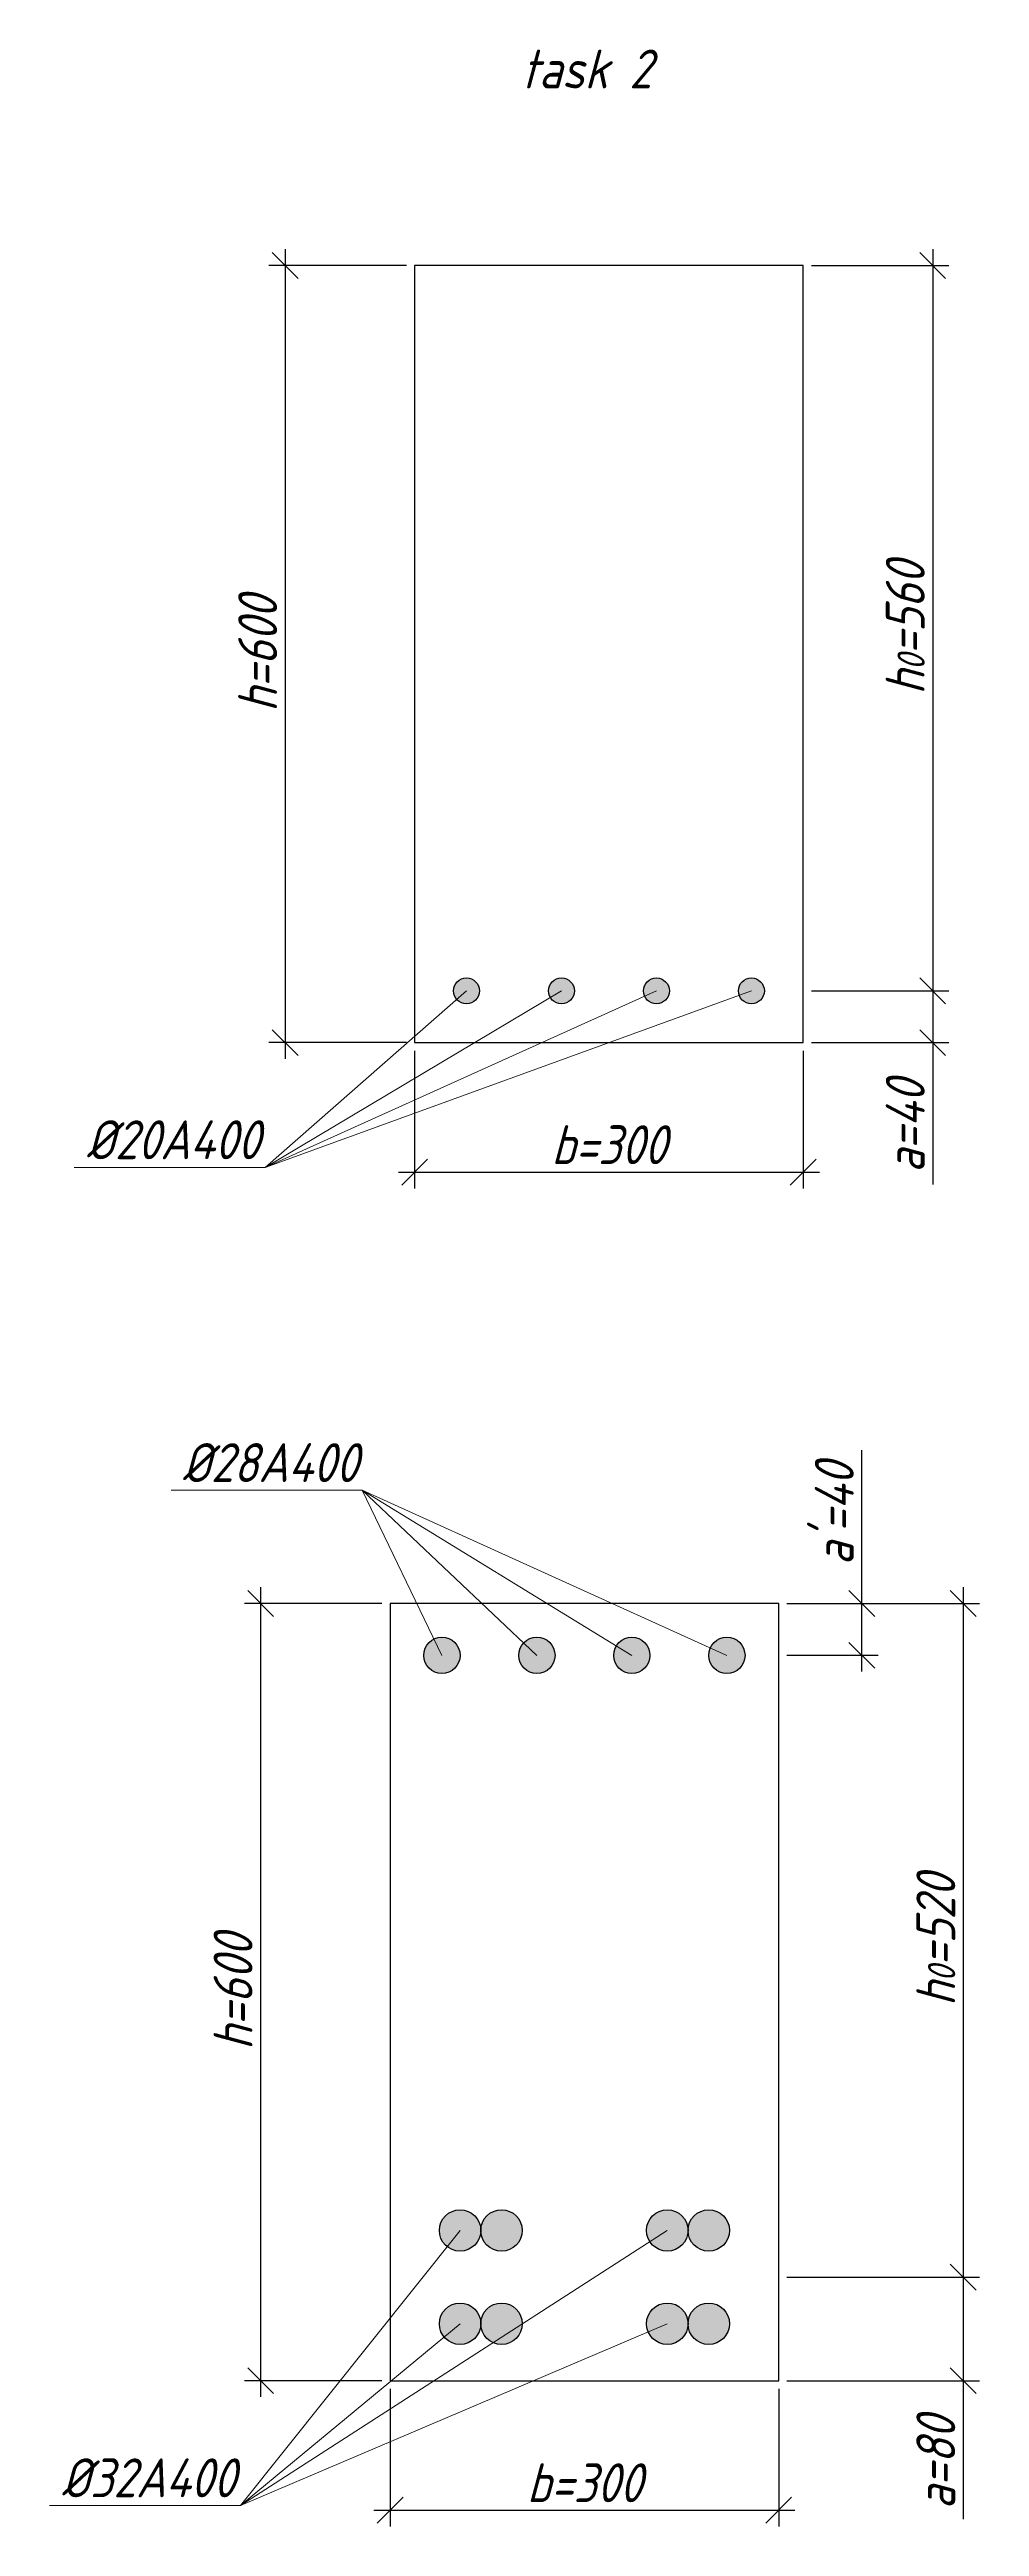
# Model space of a CAD drawing. Header units: millimetres. Extents: x -180 to 58926, y -10791 to 13515.
# Drawn here: x -40 to 678, y -913 to 1000 of the extents above; entities that cross this region are included whole.
import ezdxf

# ---------------------------------------------------------------- set-up
doc = ezdxf.new("R2010")
doc.units = ezdxf.units.MM
for name, color, linetype, lineweight in [('basic', 95, 'Continuous', 30), ('size', 45, 'Continuous', 20), ('text', 13, 'Continuous', 20), ('thin', 153, 'Continuous', 18)]:
    doc.layers.add(name, color=color, linetype=linetype, lineweight=lineweight)
doc.styles.add('Structures', font='isocpeur.ttf', dxfattribs={"width": 0.85, "oblique": 15})
doc.dimstyles.new('Structures', dxfattribs={"dimtxt": 3, "dimasz": 2, "dimexe": 1.25, "dimexo": 0.625, "dimtad": 1, "dimtxsty": 'Structures', "dimblk": 'OBLIQUE', "dimcen": 2.5, "dimdle": 1.25, "dimadec": 0, "dimazin": 0, "dimtfac": 1, "dimtmove": 0, "dimatfit": 3, "dimfxl": 1, "dimarcsym": 0})

# ---------------------------------------------------------------- blocks, each defined once
blk = doc.blocks.new('_Oblique')
at = {"color": 0, "linetype": 'ByBlock', "lineweight": -2}
blk.add_line((-0.5, -0.5), (0.5, 0.5), dxfattribs=at)
blk = doc.blocks.new('*D25')
at = {"layer": 'Defpoints', "color": 0, "transparency": 16777216}
for p in [(241.7, 232.9), (541.7, 232.9), (541.7, 132.9)]:
    blk.add_point(p, dxfattribs=at)
at = {"layer": 'size', "color": 0, "lineweight": -2, "transparency": 16777216}
for p, q in [((241.7, 226.6), (241.7, 120.4)), ((541.7, 226.6), (541.7, 120.4)), ((229.2, 132.9), (554.2, 132.9))]:
    blk.add_line(p, q, dxfattribs=at)
at = {"layer": 'size', "color": 0, "lineweight": -2, "transparency": 16777216, "xscale": 20, "yscale": 20, "zscale": 20, "rotation": 180}
blk.add_blockref('_Oblique', (241.7, 132.9), dxfattribs=at)
at = {"layer": 'size', "color": 0, "lineweight": -2, "transparency": 16777216, "xscale": 20, "yscale": 20, "zscale": 20}
blk.add_blockref('_Oblique', (541.7, 132.9), dxfattribs=at)
at = {"layer": 'size', "color": 0, "transparency": 16777216, "insert": (391.7, 154.1), "char_height": 30, "attachment_point": 5, "style": 'Structures'}
blk.add_mtext('b=300', dxfattribs=at)
blk = doc.blocks.new('*D26')
at = {"layer": 'Defpoints', "color": 0, "transparency": 16777216}
for p in [(241.7, 832.9), (141.7, 232.9), (241.7, 232.9)]:
    blk.add_point(p, dxfattribs=at)
at = {"layer": 'size', "color": 0, "lineweight": -2, "transparency": 16777216}
for p, q in [((141.7, 845.4), (141.7, 220.4)), ((235.5, 832.9), (129.2, 832.9)), ((235.5, 232.9), (129.2, 232.9))]:
    blk.add_line(p, q, dxfattribs=at)
at = {"layer": 'size', "color": 0, "lineweight": -2, "transparency": 16777216, "xscale": 20, "yscale": 20, "zscale": 20}
for p, rotation in [((141.7, 832.9), 90), ((141.7, 232.9), 270)]:
    blk.add_blockref('_Oblique', p, dxfattribs=dict(at, rotation=rotation))
at = {"layer": 'size', "color": 0, "transparency": 16777216, "insert": (120.5, 532.9), "char_height": 30, "attachment_point": 5, "rotation": 90, "style": 'Structures'}
blk.add_mtext('h=600', dxfattribs=at)
blk = doc.blocks.new('*D27')
at = {"layer": 'Defpoints', "color": 0, "transparency": 16777216}
for p in [(541.7, 832.9), (541.7, 272.9), (641.7, 272.9)]:
    blk.add_point(p, dxfattribs=at)
at = {"layer": 'size', "color": 0, "lineweight": -2, "transparency": 16777216}
for p, q in [((641.7, 845.4), (641.7, 260.4)), ((548, 832.9), (654.2, 832.9)), ((548, 272.9), (654.2, 272.9))]:
    blk.add_line(p, q, dxfattribs=at)
at = {"layer": 'size', "color": 0, "lineweight": -2, "transparency": 16777216, "xscale": 20, "yscale": 20, "zscale": 20}
for p, rotation in [((641.7, 832.9), 90), ((641.7, 272.9), 270)]:
    blk.add_blockref('_Oblique', p, dxfattribs=dict(at, rotation=rotation))
at = {"layer": 'size', "color": 0, "transparency": 16777216, "insert": (620.5, 552.9), "char_height": 30, "attachment_point": 5, "rotation": 90, "style": 'Structures'}
blk.add_mtext('h{\\H0.7x;\\S^ 0;}=560', dxfattribs=at)
blk = doc.blocks.new('*D28')
at = {"layer": 'Defpoints', "color": 0, "transparency": 16777216}
for p in [(541.7, 272.9), (541.7, 232.9), (641.7, 232.9)]:
    blk.add_point(p, dxfattribs=at)
at = {"layer": 'size', "color": 0, "lineweight": -2, "transparency": 16777216}
for p, q in [((548, 272.9), (654.2, 272.9)), ((641.7, 285.4), (641.7, 232.9)), ((548, 232.9), (654.2, 232.9)), ((641.7, 232.9), (641.7, 123.5))]:
    blk.add_line(p, q, dxfattribs=at)
at = {"layer": 'size', "color": 0, "lineweight": -2, "transparency": 16777216, "xscale": 20, "yscale": 20, "zscale": 20}
for p, rotation in [((641.7, 272.9), 90), ((641.7, 232.9), 270)]:
    blk.add_blockref('_Oblique', p, dxfattribs=dict(at, rotation=rotation))
at = {"layer": 'size', "color": 0, "transparency": 16777216, "insert": (620.5, 168.2), "char_height": 30, "attachment_point": 5, "rotation": 90, "style": 'Structures'}
blk.add_mtext('a=40', dxfattribs=at)
blk = doc.blocks.new('*D73')
at = {"layer": 'Defpoints', "color": 0, "transparency": 16777216}
for p in [(222.8, -800.1), (522.8, -800.1), (522.8, -900.1)]:
    blk.add_point(p, dxfattribs=at)
at = {"layer": 'size', "color": 0, "lineweight": -2, "transparency": 16777216}
for p, q in [((222.8, -806.4), (222.8, -912.6)), ((522.8, -806.4), (522.8, -912.6)), ((210.3, -900.1), (535.3, -900.1))]:
    blk.add_line(p, q, dxfattribs=at)
at = {"layer": 'size', "color": 0, "lineweight": -2, "transparency": 16777216, "xscale": 20, "yscale": 20, "zscale": 20, "rotation": 180}
blk.add_blockref('_Oblique', (222.8, -900.1), dxfattribs=at)
at = {"layer": 'size', "color": 0, "lineweight": -2, "transparency": 16777216, "xscale": 20, "yscale": 20, "zscale": 20}
blk.add_blockref('_Oblique', (522.8, -900.1), dxfattribs=at)
at = {"layer": 'size', "color": 0, "transparency": 16777216, "insert": (372.8, -878.9), "char_height": 30, "attachment_point": 5, "style": 'Structures'}
blk.add_mtext('b=300', dxfattribs=at)
blk = doc.blocks.new('*D74')
at = {"layer": 'Defpoints', "color": 0, "transparency": 16777216}
for p in [(222.8, -200.1), (122.8, -800.1), (222.8, -800.1)]:
    blk.add_point(p, dxfattribs=at)
at = {"layer": 'size', "color": 0, "lineweight": -2, "transparency": 16777216}
for p, q in [((122.8, -187.6), (122.8, -812.6)), ((216.5, -200.1), (110.3, -200.1)), ((216.5, -800.1), (110.3, -800.1))]:
    blk.add_line(p, q, dxfattribs=at)
at = {"layer": 'size', "color": 0, "lineweight": -2, "transparency": 16777216, "xscale": 20, "yscale": 20, "zscale": 20}
for p, rotation in [((122.8, -200.1), 90), ((122.8, -800.1), 270)]:
    blk.add_blockref('_Oblique', p, dxfattribs=dict(at, rotation=rotation))
at = {"layer": 'size', "color": 0, "transparency": 16777216, "insert": (101.5, -500.1), "char_height": 30, "attachment_point": 5, "rotation": 90, "style": 'Structures'}
blk.add_mtext('h=600', dxfattribs=at)
blk = doc.blocks.new('*D75')
at = {"layer": 'Defpoints', "color": 0, "transparency": 16777216}
for p in [(522.8, -200.1), (522.8, -720.1), (665.3, -720.1)]:
    blk.add_point(p, dxfattribs=at)
at = {"layer": 'size', "color": 0, "lineweight": -2, "transparency": 16777216}
for p, q in [((665.3, -187.6), (665.3, -732.6)), ((529, -200.1), (677.8, -200.1)), ((529, -720.1), (677.8, -720.1))]:
    blk.add_line(p, q, dxfattribs=at)
at = {"layer": 'size', "color": 0, "lineweight": -2, "transparency": 16777216, "xscale": 20, "yscale": 20, "zscale": 20}
for p, rotation in [((665.3, -200.1), 90), ((665.3, -720.1), 270)]:
    blk.add_blockref('_Oblique', p, dxfattribs=dict(at, rotation=rotation))
at = {"layer": 'size', "color": 0, "transparency": 16777216, "insert": (644.1, -460.1), "char_height": 30, "attachment_point": 5, "rotation": 90, "style": 'Structures'}
blk.add_mtext('h{\\H0.7x;\\S^ 0;}=520', dxfattribs=at)
blk = doc.blocks.new('*D76')
at = {"layer": 'Defpoints', "color": 0, "transparency": 16777216}
for p in [(522.8, -720.1), (522.8, -800.1), (665.3, -800.1)]:
    blk.add_point(p, dxfattribs=at)
at = {"layer": 'size', "color": 0, "lineweight": -2, "transparency": 16777216}
for p, q in [((529, -720.1), (677.8, -720.1)), ((665.3, -707.6), (665.3, -800.1)), ((529, -800.1), (677.8, -800.1)), ((665.3, -800.1), (665.3, -907))]:
    blk.add_line(p, q, dxfattribs=at)
at = {"layer": 'size', "color": 0, "lineweight": -2, "transparency": 16777216, "xscale": 20, "yscale": 20, "zscale": 20}
for p, rotation in [((665.3, -720.1), 90), ((665.3, -800.1), 270)]:
    blk.add_blockref('_Oblique', p, dxfattribs=dict(at, rotation=rotation))
at = {"layer": 'size', "color": 0, "transparency": 16777216, "insert": (644.1, -863.5), "char_height": 30, "attachment_point": 5, "rotation": 90, "style": 'Structures'}
blk.add_mtext('a=80', dxfattribs=at)
blk = doc.blocks.new('*D77')
at = {"layer": 'Defpoints', "color": 0, "transparency": 16777216}
for p in [(522.8, -200.1), (587, -200.1), (522.8, -240.1)]:
    blk.add_point(p, dxfattribs=at)
at = {"layer": 'size', "color": 0, "lineweight": -2, "transparency": 16777216}
for p, q in [((587, -200.1), (587, -81.8)), ((529, -200.1), (599.5, -200.1)), ((587, -252.6), (587, -200.1)), ((529, -240.1), (599.5, -240.1))]:
    blk.add_line(p, q, dxfattribs=at)
at = {"layer": 'size', "color": 0, "lineweight": -2, "transparency": 16777216, "xscale": 20, "yscale": 20, "zscale": 20}
for p, rotation in [((587, -200.1), 90), ((587, -240.1), 270)]:
    blk.add_blockref('_Oblique', p, dxfattribs=dict(at, rotation=rotation))
at = {"layer": 'size', "color": 0, "transparency": 16777216, "insert": (565.7, -131), "char_height": 30, "attachment_point": 5, "rotation": 90, "style": 'Structures'}
blk.add_mtext("a'=40", dxfattribs=at)

msp = doc.modelspace()

# ---------------------------------------------------------------- hatches: boundary and pattern name
at = {"layer": 'basic'}
h = msp.add_hatch(color=256, dxfattribs=at)
h.dxf.hatch_style = 1
h.paths.add_polyline_path([(291.709, 272.871, 1), (271.709, 272.871, 1)])
h.paths.add_polyline_path([(365.043, 272.871, 1), (345.043, 272.871, 1)])
h.paths.add_polyline_path([(438.376, 272.871, 1), (418.376, 272.871, 1)])
h.paths.add_polyline_path([(491.709, 272.871, 1), (511.709, 272.871, 1)])
h = msp.add_hatch(color=256, dxfattribs=at)
h.dxf.hatch_style = 1
h.paths.add_polyline_path([(262.781, -226.124, 0.41421356), (248.781, -240.124), (262.781, -240.124)])
h.paths.add_polyline_path([(262.781, -226.124), (262.781, -240.124), (276.781, -240.124, 0.41421356)])
h.paths.add_polyline_path([(276.781, -240.124), (262.781, -240.124), (262.781, -254.124, 0.41421356)])
h.paths.add_polyline_path([(262.781, -240.124), (248.781, -240.124, 0.41421356), (262.781, -254.124)])
h = msp.add_hatch(color=256, dxfattribs=at)
h.dxf.hatch_style = 1
h.paths.add_polyline_path([(336.081, -226.124, 0.41421356), (322.081, -240.124), (336.081, -240.124)])
h.paths.add_polyline_path([(336.081, -226.124), (336.081, -240.124), (350.081, -240.124, 0.41421356)])
h.paths.add_polyline_path([(350.081, -240.124), (336.081, -240.124), (336.081, -254.124, 0.41421356)])
h.paths.add_polyline_path([(336.081, -240.124), (322.081, -240.124, 0.41421356), (336.081, -254.124)])
h = msp.add_hatch(color=256, dxfattribs=at)
h.dxf.hatch_style = 1
h.paths.add_polyline_path([(409.381, -226.124, 0.41421356), (395.381, -240.124), (409.381, -240.124)])
h.paths.add_polyline_path([(409.381, -226.124), (409.381, -240.124), (423.381, -240.124, 0.41421356)])
h.paths.add_polyline_path([(423.381, -240.124), (409.381, -240.124), (409.381, -254.124, 0.41421356)])
h.paths.add_polyline_path([(409.381, -240.124), (395.381, -240.124, 0.41421356), (409.381, -254.124)])
h = msp.add_hatch(color=256, dxfattribs=at)
h.dxf.hatch_style = 1
h.paths.add_polyline_path([(482.781, -226.124, 0.41421356), (468.781, -240.124), (482.781, -240.124)])
h.paths.add_polyline_path([(482.781, -226.124), (482.781, -240.124), (496.781, -240.124, 0.41421356)])
h.paths.add_polyline_path([(496.781, -240.124), (482.781, -240.124), (482.781, -254.124, 0.41421356)])
h.paths.add_polyline_path([(482.781, -240.124), (468.781, -240.124, 0.41421356), (482.781, -254.124)])
h = msp.add_hatch(color=256, dxfattribs=at)
h.dxf.hatch_style = 1
h.paths.add_polyline_path([(260.781, -684.124, 1), (292.781, -684.124, 1)])
h.paths.add_polyline_path([(292.781, -684.124, 1), (324.781, -684.124, 1)])
h.paths.add_polyline_path([(452.781, -684.124, 1), (420.781, -684.124, 1)])
h.paths.add_polyline_path([(452.781, -684.124, 1), (484.781, -684.124, 1)])
h.paths.add_polyline_path([(452.781, -756.124, 1), (420.781, -756.124, 1)])
h.paths.add_polyline_path([(452.781, -756.124, 1), (484.781, -756.124, 1)])
h.paths.add_polyline_path([(260.781, -756.124, 1), (292.781, -756.124, 1)])
h.paths.add_polyline_path([(292.781, -756.124, 1), (324.781, -756.124, 1)])

# ---------------------------------------------------------------- linework, layer by layer
for p, q in [((541.709, 832.871), (241.709, 832.871)), ((241.709, 832.871), (241.709, 232.871)), ((541.709, 232.871), (541.709, 832.871)), ((241.709, 232.871), (541.709, 232.871)), ((522.781, -200.124), (222.781, -200.124)), ((222.781, -200.124), (222.781, -800.124)), ((522.781, -800.124), (522.781, -200.124)), ((222.781, -800.124), (522.781, -800.124))]:
    msp.add_line(p, q, dxfattribs=at)
for centre, radius in [((281.709, 272.871), 10), ((355.043, 272.871), 10), ((428.376, 272.871), 10), ((501.709, 272.871), 10), ((262.781, -240.124), 14), ((336.081, -240.124), 14), ((409.381, -240.124), 14), ((482.781, -240.124), 14), ((276.781, -684.124), 16), ((308.781, -684.124), 16), ((436.781, -684.124), 16), ((468.781, -684.124), 16), ((276.781, -756.124), 16), ((308.781, -756.124), 16), ((436.781, -756.124), 16), ((468.781, -756.124), 16)]:
    msp.add_circle(centre, radius, dxfattribs=at)
at = {"layer": 'thin'}
for p, q in [((281.709, 272.871), (126.178, 136.621)), ((126.178, 136.621), (355.043, 272.871)), ((126.178, 136.621), (428.376, 272.871)), ((126.178, 136.621), (501.709, 272.871)), ((126.178, 136.621), (-21.258, 136.621)), ((201.135, -112.641), (53.699, -112.641)), ((482.781, -240.124), (201.135, -112.641)), ((201.135, -112.641), (409.381, -240.124)), ((201.135, -112.641), (336.081, -240.124)), ((201.135, -112.641), (262.781, -240.124)), ((107.249, -896.374), (276.781, -684.124)), ((107.249, -896.374), (436.781, -684.124)), ((107.249, -896.374), (276.781, -756.124)), ((107.249, -896.374), (436.781, -756.124)), ((107.249, -896.374), (-40.186, -896.374))]:
    msp.add_line(p, q, dxfattribs=at)

# ---------------------------------------------------------------- texts
at = {"layer": 'text', "char_height": 30, "width": 137.52879, "attachment_point": 5, "style": 'Structures'}
for s, insert in [('task 2', (374.597, 984.546)), ('%%C20A400', (55.246, 157.884)), ('%%C28A400', (130.203, -91.379)), ('%%C32A400', (36.317, -875.111))]:
    msp.add_mtext(s, dxfattribs=dict(at, insert=insert))

# ---------------------------------------------------------------- dimensions: what is measured, and where the dimension line sits
at = {"layer": 'size'}
for base, p1, p2, text, picture, middle in [((141.709, 232.871), (241.709, 832.871), (241.709, 232.871), 'h=<>', '*D26', (120.459, 532.871)), ((641.709, 272.871), (541.709, 832.871), (541.709, 272.871), 'h{\\H0.7x;\\S^ 0;}=<>', '*D27', (620.459, 552.871)), ((641.709, 232.871), (541.709, 272.871), (541.709, 232.871), 'a=<>', '*D28', (620.459, 168.177)), ((586.953, -200.124), (522.781, -240.124), (522.781, -200.124), "a'=<>", '*D77', (565.703, -130.967)), ((122.781, -800.124), (222.781, -200.124), (222.781, -800.124), 'h=<>', '*D74', (101.531, -500.124)), ((665.3, -720.124), (522.781, -200.124), (522.781, -720.124), 'h{\\H0.7x;\\S^ 0;}=<>', '*D75', (644.05, -460.124)), ((665.3, -800.124), (522.781, -720.124), (522.781, -800.124), 'a=<>', '*D76', (644.05, -863.543))]:
    dim = msp.add_linear_dim(base=base, p1=p1, p2=p2, angle=90, text=text, dimstyle='Structures', dxfattribs=at)
    dim.commit()
    dim.dimension.update_dxf_attribs({"geometry": picture, "text_midpoint": middle})
for base, p1, p2, picture, middle in [((541.709, 132.871), (241.709, 232.871), (541.709, 232.871), '*D25', (391.709, 154.121)), ((522.781, -900.124), (222.781, -800.124), (522.781, -800.124), '*D73', (372.781, -878.874))]:
    dim = msp.add_linear_dim(base=base, p1=p1, p2=p2, text='b=<>', dimstyle='Structures', dxfattribs=at)
    dim.commit()
    dim.dimension.update_dxf_attribs({"geometry": picture, "text_midpoint": middle})

doc.saveas('drawing.dxf')
